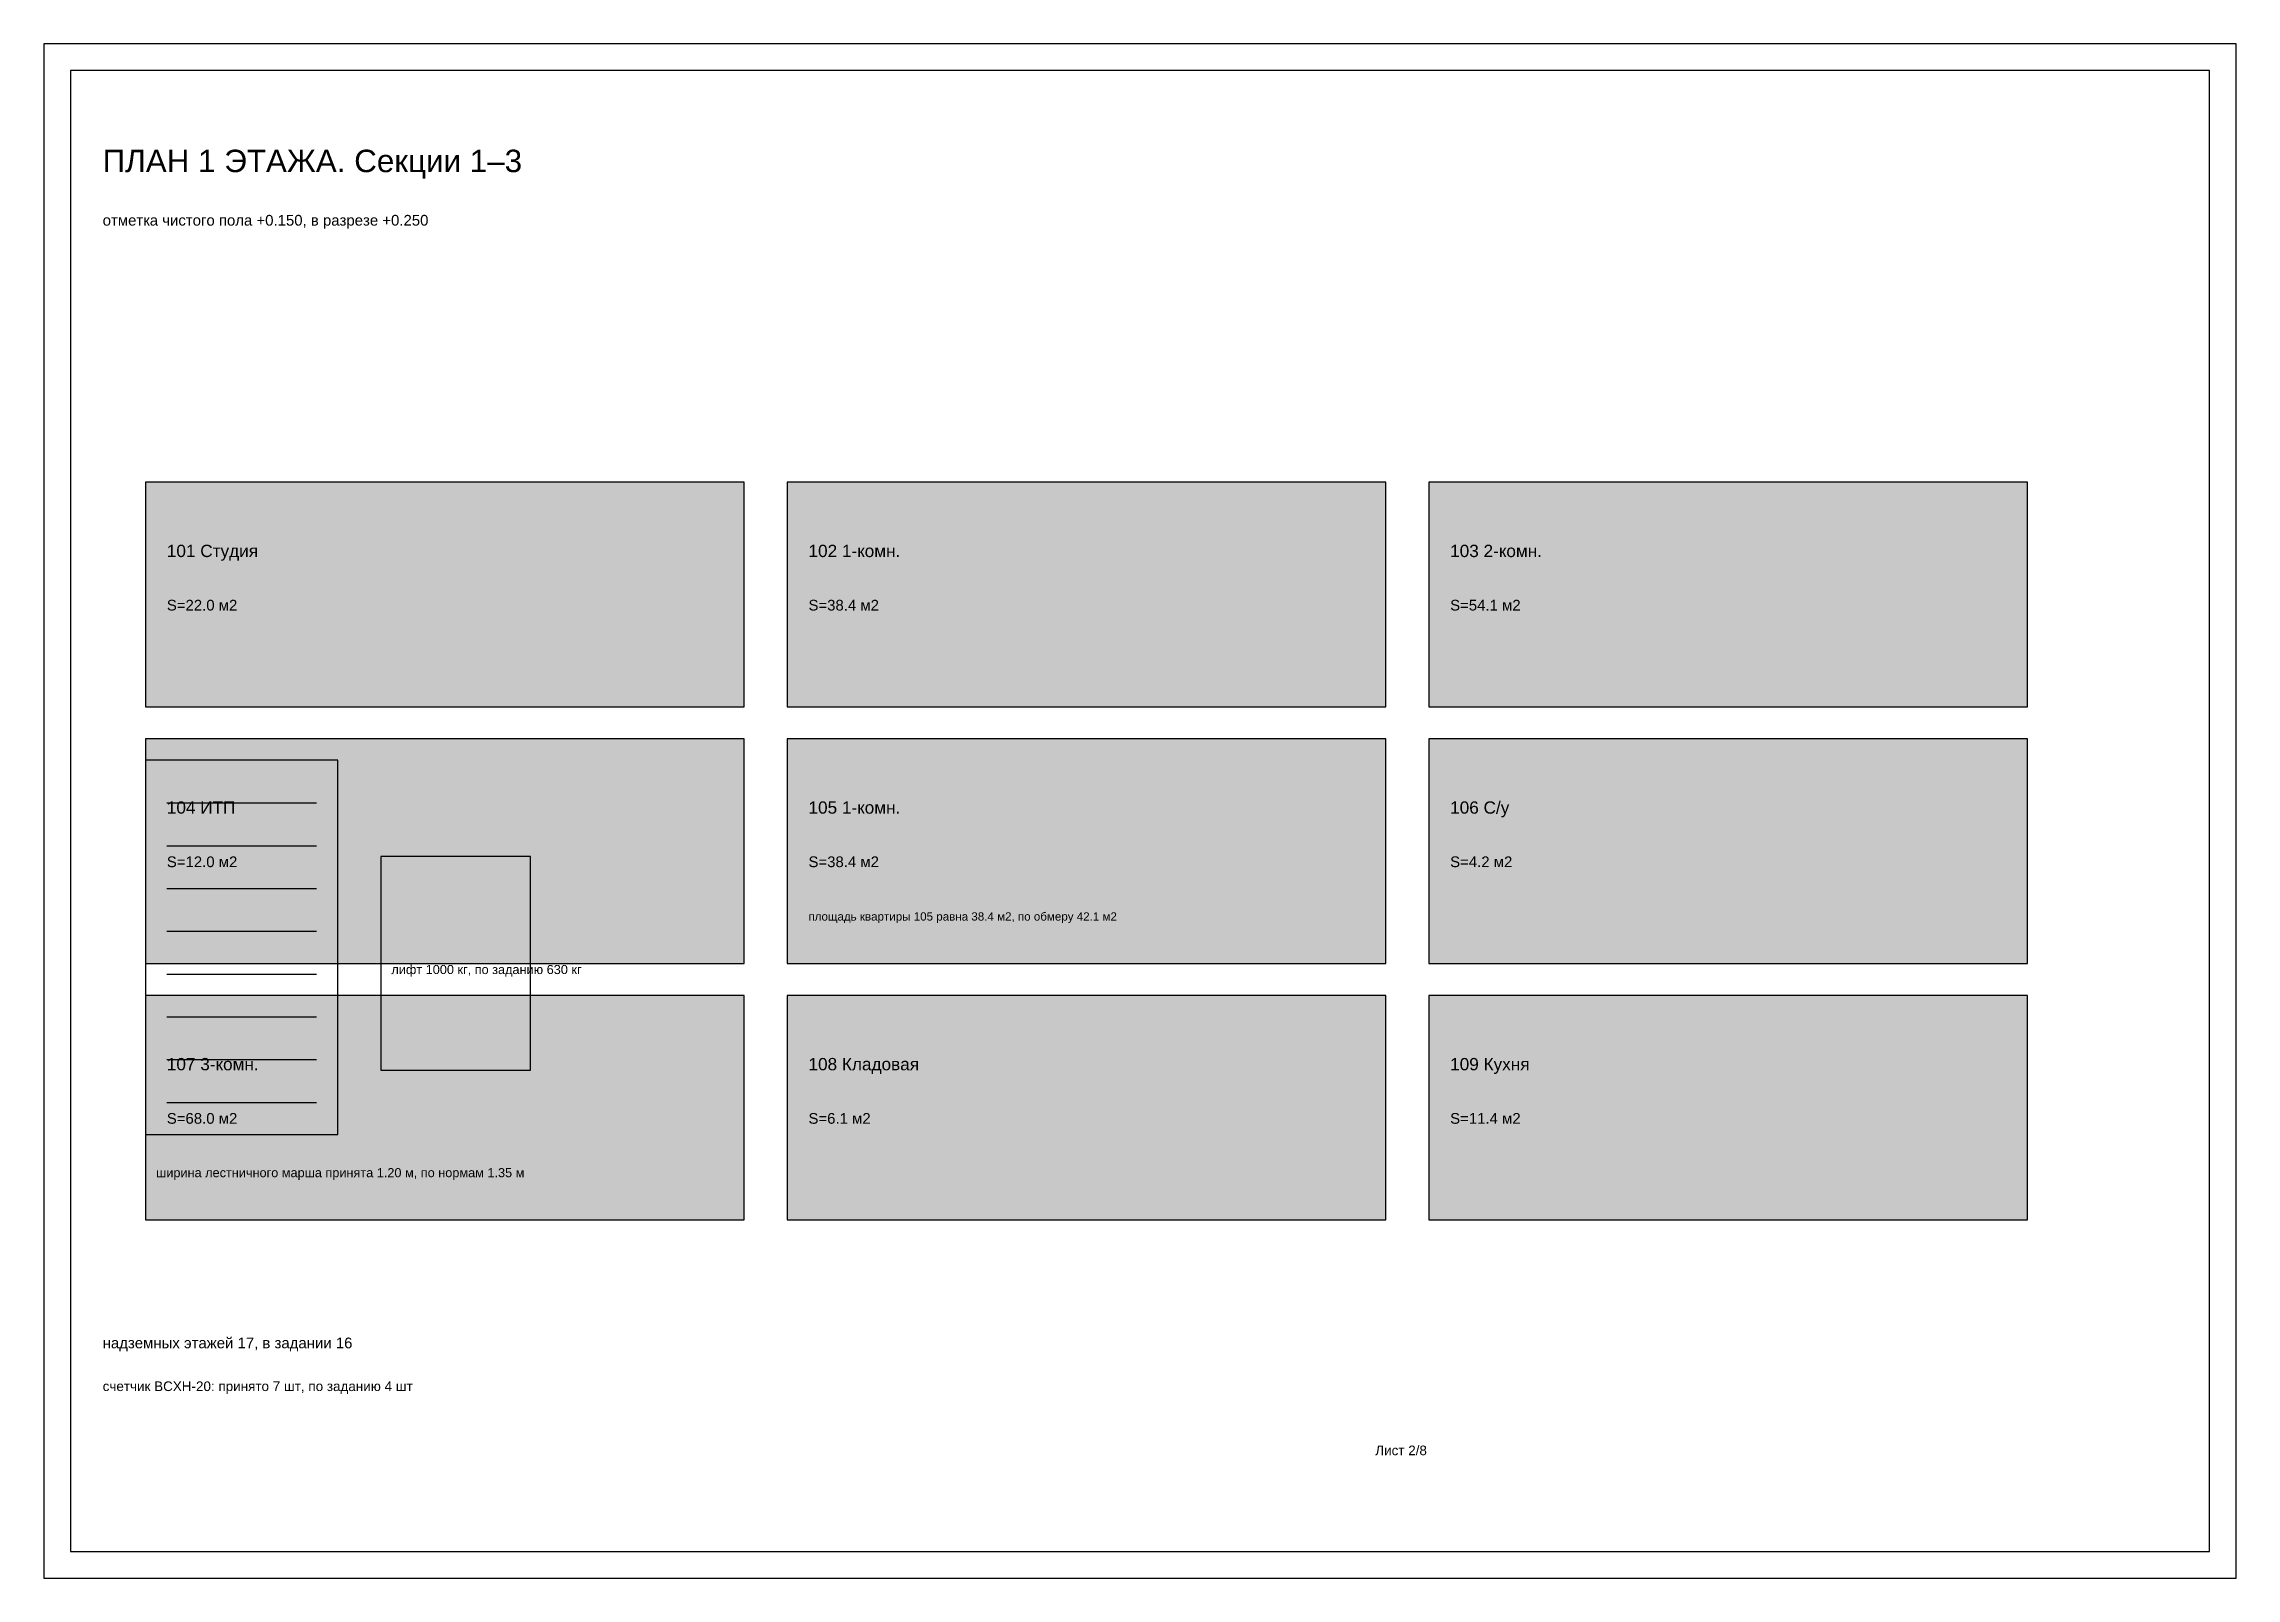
# Model space of a CAD drawing. Header units: millimetres. Extents: x 5 to 3395, y 5 to 292.
# Drawn here: x 435 to 845, y 5 to 292 of the extents above; entities that cross this region are included whole.
import ezdxf

# ---------------------------------------------------------------- set-up
doc = ezdxf.new("R2010")
doc.units = ezdxf.units.MM
for name, color, linetype in [('DIM', 3, 'Continuous'), ('GRAPH', 7, 'Continuous'), ('TABLE', 5, 'Continuous'), ('TABLE_FILL', 8, 'Continuous'), ('TEXT', 2, 'Continuous')]:
    doc.layers.add(name, color=color, linetype=linetype)
doc.styles.get("Standard").update_dxf_attribs({"font": 'arial.ttf'})

msp = doc.modelspace()

# ---------------------------------------------------------------- texts
at = {"layer": 'DIM'}
for s, height, p in [('отметка чистого пола +0.150, в разрезе +0.250', 2, (446, 258)), ('ширина лестничного марша принята 1.20 м, по нормам 1.35 м', 1.7, (456, 80))]:
    msp.add_text(s, height=height, dxfattribs=at).set_placement(p)
at = {"layer": 'TABLE'}
msp.add_text('счетчик ВСХН-20: принято 7 шт, по заданию 4 шт', height=1.8, dxfattribs=at).set_placement((446, 40))
at = {"layer": 'TEXT'}
for s, height, p in [('ПЛАН 1 ЭТАЖА. Секции 1–3', 4.2, (446, 268)), ('101 Студия', 2.3, (458, 196)), ('102 1-комн.', 2.3, (578, 196)), ('103 2-комн.', 2.3, (698, 196)), ('S=22.0 м2', 2, (458, 186)), ('S=38.4 м2', 2, (578, 186)), ('S=54.1 м2', 2, (698, 186)), ('104 ИТП', 2.3, (458, 148)), ('105 1-комн.', 2.3, (578, 148)), ('106 С/у', 2.3, (698, 148)), ('S=12.0 м2', 2, (458, 138)), ('S=38.4 м2', 2, (578, 138)), ('S=4.2 м2', 2, (698, 138)), ('площадь квартиры 105 равна 38.4 м2, по обмеру 42.1 м2', 1.55, (578, 128)), ('лифт 1000 кг, по заданию 630 кг', 1.7, (500, 118)), ('107 3-комн.', 2.3, (458, 100)), ('108 Кладовая', 2.3, (578, 100)), ('109 Кухня', 2.3, (698, 100)), ('S=68.0 м2', 2, (458, 90)), ('S=6.1 м2', 2, (578, 90)), ('S=11.4 м2', 2, (698, 90)), ('надземных этажей 17, в задании 16', 2, (446, 48)), ('Лист 2/8', 1.8, (684, 28))]:
    msp.add_text(s, height=height, dxfattribs=at).set_placement(p)

# ---------------------------------------------------------------- hatches: boundary and pattern name
at = {"layer": 'TABLE_FILL'}
for points in [[(454, 168), (566, 168), (566, 210), (454, 210)], [(574, 168), (686, 168), (686, 210), (574, 210)], [(694, 168), (806, 168), (806, 210), (694, 210)], [(454, 120), (566, 120), (566, 162), (454, 162)], [(574, 120), (686, 120), (686, 162), (574, 162)], [(694, 120), (806, 120), (806, 162), (694, 162)], [(454, 72), (566, 72), (566, 114), (454, 114)], [(574, 72), (686, 72), (686, 114), (574, 114)], [(694, 72), (806, 72), (806, 114), (694, 114)]]:
    msp.add_hatch(color=7, dxfattribs=at).paths.add_polyline_path(points)

# ---------------------------------------------------------------- linework, layer by layer
at = {"layer": 'GRAPH'}
for p, q in [((840, 287), (440, 287)), ((440, 287), (440, 10)), ((840, 10), (840, 287)), ((566, 210), (454, 210)), ((454, 210), (454, 168)), ((566, 168), (566, 210)), ((686, 210), (574, 210)), ((574, 210), (574, 168)), ((686, 168), (686, 210)), ((806, 210), (694, 210)), ((694, 210), (694, 168)), ((806, 168), (806, 210)), ((454, 168), (566, 168)), ((574, 168), (686, 168)), ((694, 168), (806, 168)), ((566, 162), (454, 162)), ((454, 162), (454, 120)), ((566, 120), (566, 162)), ((686, 162), (574, 162)), ((574, 162), (574, 120)), ((686, 120), (686, 162)), ((806, 162), (694, 162)), ((694, 162), (694, 120)), ((806, 120), (806, 162)), ((490, 158), (454, 158)), ((454, 158), (454, 88)), ((490, 88), (490, 158)), ((458, 150), (486, 150)), ((458, 142), (486, 142)), ((526, 140), (498, 140)), ((498, 140), (498, 100)), ((526, 100), (526, 140)), ((458, 134), (486, 134)), ((458, 126), (486, 126)), ((454, 120), (566, 120)), ((574, 120), (686, 120)), ((694, 120), (806, 120)), ((458, 118), (486, 118)), ((566, 114), (454, 114)), ((454, 114), (454, 72)), ((566, 72), (566, 114)), ((686, 114), (574, 114)), ((574, 114), (574, 72)), ((686, 72), (686, 114)), ((806, 114), (694, 114)), ((694, 114), (694, 72)), ((806, 72), (806, 114)), ((458, 110), (486, 110)), ((458, 102), (486, 102)), ((498, 100), (526, 100)), ((458, 94), (486, 94)), ((454, 88), (490, 88)), ((454, 72), (566, 72)), ((574, 72), (686, 72)), ((694, 72), (806, 72)), ((440, 10), (840, 10))]:
    msp.add_line(p, q, dxfattribs=at)
msp.add_lwpolyline([(435, 5), (845, 5), (845, 292), (435, 292)], close=True, dxfattribs=at)

msp.set_redraw_order([(e.dxf.handle, doc.entitydb.next_handle()) for e in msp.query("TEXT MTEXT ATTDEF DIMENSION ARC_DIMENSION")])  # texts and dimensions are drawn at this point

doc.saveas('drawing.dxf')
